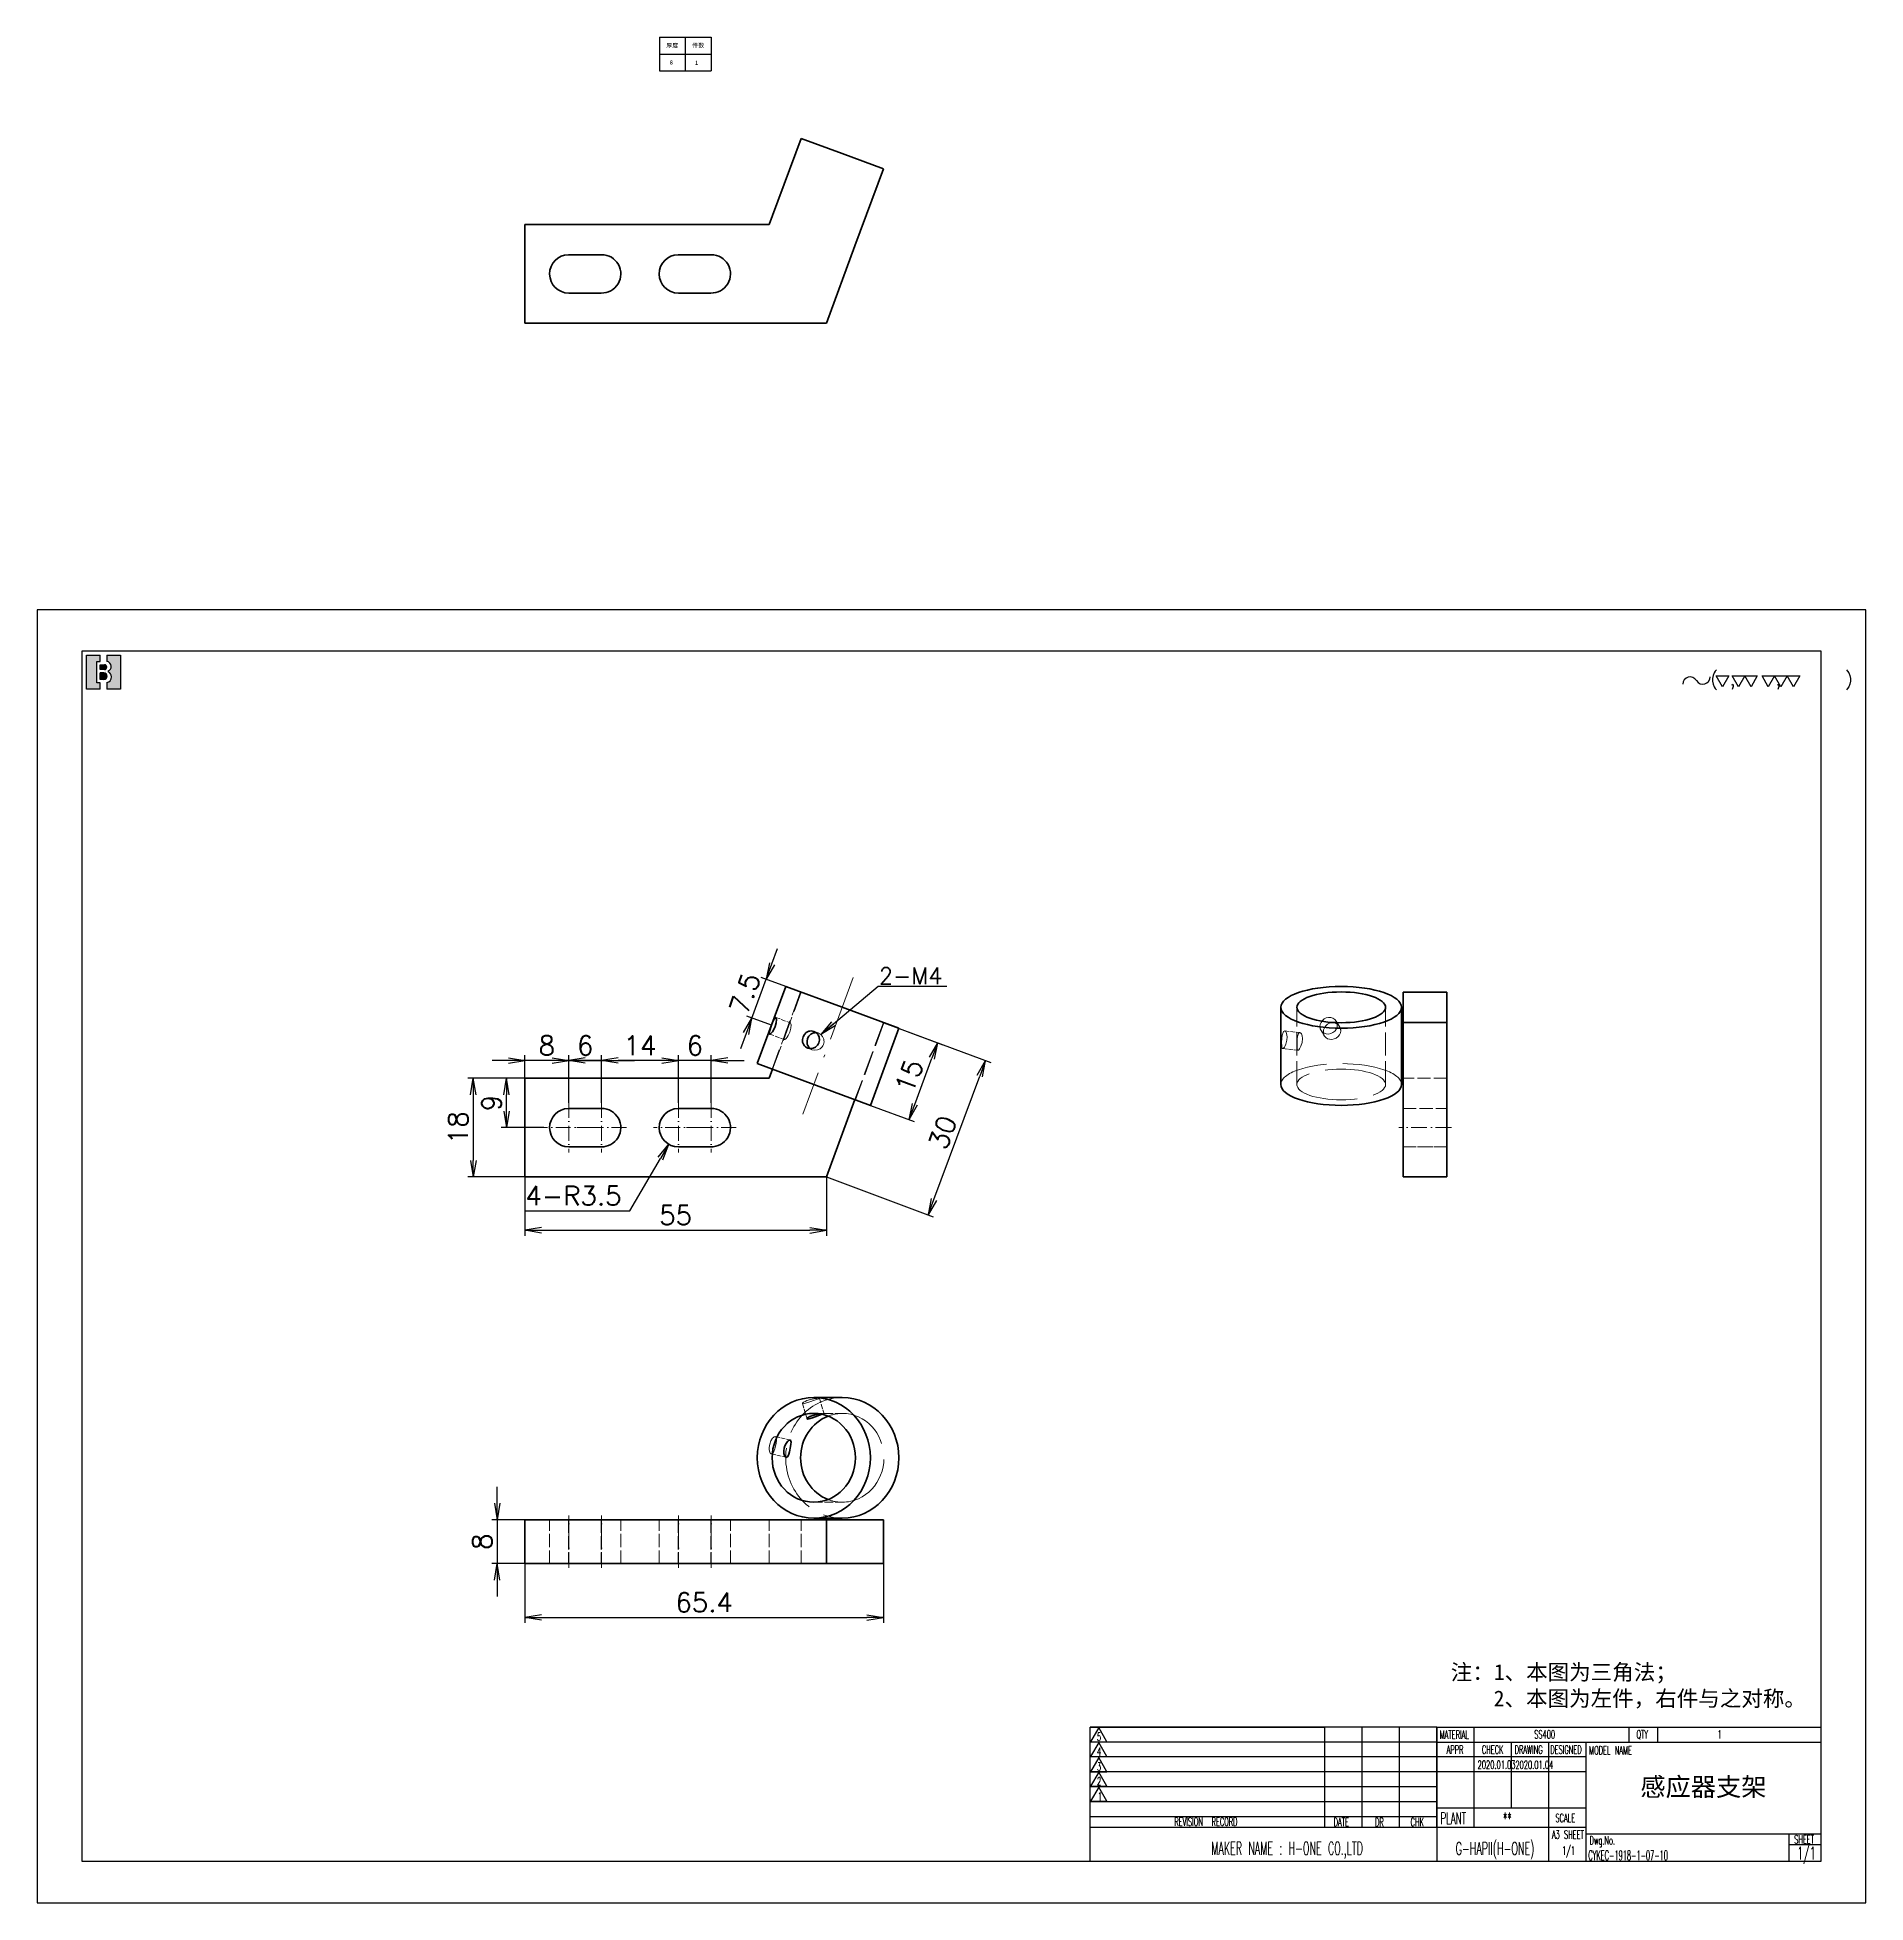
# Model space of a CAD drawing. Header units: inches. Extents: x 23 to 1845, y 4 to 536.
# Drawn here: x 1152.8 to 1486.3, y 3.7 to 344 of the extents above; entities that cross this region are included whole.
import ezdxf
from ezdxf.enums import TextEntityAlignment as Align

# ---------------------------------------------------------------- set-up
doc = ezdxf.new("R2010")
doc.units = ezdxf.units.IN
doc.header["$MEASUREMENT"] = 0
doc.linetypes.add('DASHDOT', pattern=[18.5, 12, -3, 0.5, -3])
doc.linetypes.add('DASHED', pattern=[15, 12, -3])
doc.layers.add('title_frame', color=7, linetype='Continuous')
doc.layers.add('word_dim', color=253, linetype='Continuous')
doc.layers.add('标注线', color=3, linetype='Continuous', lineweight=25)
doc.styles.add('MX_NOTE_STANDARD', font='txt.shx', dxfattribs={"bigfont": 'bigfont.shx'})
doc.styles.get("Standard").update_dxf_attribs({"font": 'txt', "bigfont": 'gbcbig.shx'})
doc.styles.add('宋体', font='')
doc.styles.get('宋体').set_extended_font_data('SimSun')
doc.dimstyles.new('STANDARD 1-1', dxfattribs={"dimtxt": 3.5, "dimasz": 3, "dimexe": 1, "dimexo": 0, "dimgap": 1, "dimtad": 3, "dimdsep": 46, "dimtxsty": 'Standard', "dimblk1": 'OPEN', "dimblk2": 'OPEN', "dimsah": 1, "dimcen": 0, "dimclrd": 256, "dimclre": 256, "dimclrt": 3, "dimazin": 2, "dimtfac": 1, "dimtmove": 0, "dimatfit": 3, "dimldrblk": 'OPEN', "dimfxl": 0, "dimtolj": 1, "dimlwd": 25, "dimlwe": 25, "dimarcsym": 0})
doc.dimstyles.new('STANDARD 1-1$4', dxfattribs={"dimtxt": 3.5, "dimasz": 3, "dimexe": 1, "dimexo": 0, "dimgap": 1, "dimtad": 3, "dimtoh": 1, "dimdsep": 46, "dimtxsty": 'Standard', "dimblk1": 'OPEN', "dimblk2": 'OPEN', "dimsah": 1, "dimcen": 0, "dimclrd": 256, "dimclre": 256, "dimclrt": 3, "dimazin": 2, "dimtfac": 1, "dimtofl": 0, "dimtmove": 0, "dimatfit": 3, "dimldrblk": 'OPEN', "dimfxl": 0, "dimtolj": 1, "dimlwd": 25, "dimlwe": 25, "dimarcsym": 0})

msp = doc.modelspace()

# ---------------------------------------------------------------- texts
at = {"layer": 'title_frame', "color": 3, "linetype": 'Continuous'}
msp.add_text('( ,   ,     )', height=2.382545454545455, dxfattribs=at).set_placement((1457.976916118749, 225.743228770214))
at = {"layer": 'title_frame', "color": 3, "style": 'MX_NOTE_STANDARD'}
for s, height, width, p in [('5', 1.492775912727273, 0.5450000000000002, (1346.103895768412, 33.2143273972506)), ('MATERIAL', 1.535426653090909, 0.5450000000000002, (1408.615414177655, 33.5510290753482)), ('SS400', 1.535426653090909, 0.5450000000000002, (1425.873948179409, 33.6176815937979)), ('QTY', 1.535426653090909, 0.5450000000000002, (1444.513227176421, 33.6176815937979)), ('1', 1.535426653090909, 0.5450000000000002, (1459.307102447876, 33.6176815937979)), ('4', 1.492775912727273, 0.5450000000000002, (1346.103895768412, 30.50795744372954)), ('APPR', 1.535426653090909, 0.5450000000000002, (1409.882673753344, 30.84941447658275)), ('CHECK', 1.535426653090909, 0.5450000000000002, (1416.312258389391, 30.84941447658275)), ('DRAWING', 1.535426653090909, 0.5450000000000002, (1422.284109043007, 30.84941447658275)), ('DESIGNED', 1.535426653090909, 0.5450000000000002, (1428.789633304206, 30.84941447658275)), ('MODEL NAME', 1.535426653090909, 0.5450000000000002, (1435.880437784179, 30.73239024030408)), ('3', 1.492775912727273, 0.5450000000000002, (1346.103895768412, 27.76092494420664)), ('2020.01.03', 1.478766545454545, 0.5450000000000002, (1415.529331107266, 28.12440541297474)), ('2020.01.04', 1.478766545454545, 0.5450000000000002, (1422.423210617029, 28.09650636404331)), ('2', 1.492775912727273, 0.5450000000000002, (1346.103895768412, 25.10447789787213)), ('1', 1.492775912727273, 0.5450000000000002, (1346.259747659647, 22.35744539836378)), ('REVISION  RECORD', 1.535426653090909, 0.5450000000000002, (1360.191546578184, 17.68232620964773)), ('DATE', 1.535426653090909, 0.5450000000000002, (1389.269281767416, 17.61890704431789)), ('DR', 1.535426653090909, 0.5450000000000002, (1396.809234388775, 17.61079196962601)), ('CHK', 1.535426653090909, 0.5450000000000002, (1403.30297143234, 17.63681239744255)), ('PLANT', 2.132537018181818, 0.5450000000000002, (1408.745608274496, 18.02911965489693)), ('**', 2.132537018181818, 0.5450000000000002, (1420.147597741225, 18.02911965489693)), ('SCALE', 1.535426653090909, 0.5450000000000002, (1429.723571276851, 18.37905044676518)), ('MAKER NAME : H-ONE CO.,LTD', 2.334894545454545, 0.5450000000000002, (1366.946562984542, 12.44819981528053)), ('G-HAPII(H-ONE)', 2.334894545454545, 0.5450000000000002, (1411.540987939987, 12.40987214359848)), ('A3 SHEET', 1.535426653090909, 0.5450000000000002, (1429.071542279888, 15.34722637146842)), ('1/1', 1.535426653090909, 0.5450000000000002, (1430.939253853683, 12.42518984887647)), ('Dwg.No.', 1.535426653090909, 0.5450000000000002, (1435.948622337417, 14.29978127830327)), ('SHEET', 1.535426653090909, 0.5450000000000002, (1473.275942438026, 14.48195696279072)), ('1/1', 2.334894545454545, 0.5450000000000002, (1473.845308422044, 11.57429645271986)), ('CYKEC-1918-1-07-10', 1.801204363636364, 0.4409999999999739, (1435.725098913133, 11.42362616437822))]:
    msp.add_text(s, height=height, dxfattribs=dict(at, width=width)).set_placement(p)
at = {"layer": 'word_dim', "color": 0, "ltscale": 2, "attachment_point": 1}
for s, insert, char_height, width in [('{\\Fromans,bigfont|c134;2-M4}', (1306.322409210688, 174.260115425921), 3, 7.963279445277294), ('{\\fSimSun|b0|i0|c134|p2;注：1、本图为三角法；\\P    2、本图为左件，右件与之对称。}', (1410.633624159824, 47.19145236214172), 2.88, 65.68087416019198)]:
    msp.add_mtext(s, dxfattribs=dict(at, insert=insert, char_height=char_height, width=width))
at = {"layer": 'word_dim', "color": 1, "ltscale": 2, "insert": (1456.72525555494, 24.62970019079876), "char_height": 3.3696, "width": 42.80640000001583, "attachment_point": 5}
msp.add_mtext('{\\fSimSun|b0|i0|c134|p2;感应器支架}', dxfattribs=at)

# ---------------------------------------------------------------- blocks, each defined once
blk = doc.blocks.new('B\\M+18B40\\M+196A7\\M+100CF\\M+100B0\\M+100B8')
blk.add_hatch(color=1).paths.add_polyline_path([(0.3999999986702711, 0.8149999997779807), (0.3999999986702711, 0.9999999997779806), (-1.3297288e-09, 0.9999999997779806), (-1.3297288e-09, -2.220193e-10), (0.3999999986702711, -2.220193e-10), (0.3999999986702711, 0.1849999997779807), (0.2999999986702711, 0.1849999997779807), (0.2999999986702711, 0.8149999997779807)])
h = blk.add_hatch(color=1)
edge = h.paths.add_edge_path()
edge.add_arc((0.5299999986702706, 0.6449999997779808), 0.07, 359.9999999999989, 450)
edge.add_line((0.5299999986702706, 0.7149999997779806), (0.3999999986702711, 0.7149999997779806))
edge.add_line((0.3999999986702711, 0.7149999997779806), (0.3999999986702711, 0.5749999997779809))
edge.add_line((0.3999999986702711, 0.5749999997779809), (0.5299999986702701, 0.5749999997779809))
edge.add_arc((0.5299999986702701, 0.6449999997779808), 0.07, 270, 359.9999999999999)
h = blk.add_hatch(color=1)
edge = h.paths.add_edge_path()
edge.add_line((0.5999999986702714, 0.9999999997779806), (0.5999999986702718, 0.8142220507965398))
edge.add_arc((0.5849999986702712, 0.6699999997779816), 0.1449999999999991, -5.115907697472721e-13, 84.06222754839428, ccw=False)
edge.add_arc((0.5849999986702707, 0.6699999997779802), 0.1449999999999993, -69.82872865353448, 1.1368683772161603e-13, ccw=False)
edge.add_line((0.6349999986702715, 0.5338934238898192), (0.6349999986702711, 0.5120827805020305))
edge.add_arc((0.5699999986702688, 0.3549999997779789), 0.1700000000000021, 3.979039320256561e-13, 67.5204943905955, ccw=False)
edge.add_arc((0.5699999986702724, 0.3549999997779802), 0.1699999999999993, -79.83575137827683, 0, ccw=False)
edge.add_line((0.5999999986702714, 0.1876679944711657), (0.5999999986702714, -2.220192918400699e-10))
edge.add_line((0.5999999986702714, -2.220193e-10), (0.9999999986702712, -2.220193e-10))
edge.add_line((0.9999999986702712, -2.220193e-10), (0.9999999986702712, 0.9999999997779806))
edge.add_line((0.9999999986702712, 0.9999999997779806), (0.5999999986702714, 0.9999999997779806))
h = blk.add_hatch(color=1)
edge = h.paths.add_edge_path()
edge.add_arc((0.5149999986702705, 0.3799999997779802), 0.095, 1.018e-13, 90)
edge.add_line((0.5149999986702705, 0.4749999997779804), (0.3999999986702711, 0.4749999997779808))
edge.add_line((0.3999999986702711, 0.4749999997779808), (0.3999999986702711, 0.2849999997779809))
edge.add_line((0.3999999986702711, 0.2849999997779809), (0.5149999986702718, 0.2849999997779809))
edge.add_arc((0.5149999986702718, 0.379999999777981), 0.095, 270, 360.0000000000003)
at = {"color": 1}
for p, q in [((-1.3297288e-09, -2.220193e-10), (-1.3297288e-09, 0.9999999997779806)), ((-1.3297288e-09, 0.9999999997779806), (0.3999999986702711, 0.9999999997779806)), ((0.2999999986702711, 0.8149999997779807), (0.3999999986702711, 0.8149999997779807)), ((0.2999999986702711, 0.1849999997779807), (0.2999999986702711, 0.8149999997779807)), ((0.3999999986702711, 0.8149999997779807), (0.3999999986702711, 0.9999999997779806)), ((0.3999999986702711, 0.7149999997779806), (0.5299999986702706, 0.7149999997779806)), ((0.3999999986702711, 0.5749999997779809), (0.3999999986702711, 0.7149999997779806)), ((0.5299999986702701, 0.5749999997779809), (0.3999999986702711, 0.5749999997779809)), ((0.5999999986702714, 0.9999999997779806), (0.5999999986702718, 0.8142220507965398)), ((0.5999999986702714, 0.9999999997779806), (0.9999999986702712, 0.9999999997779806)), ((0.5999999986702705, 0.6449999997779794), (0.59999999867027, 0.6449999997779803)), ((0.7299999986702704, 0.6699999997779807), (0.7299999986702704, 0.6699999997779802)), ((0.9999999986702712, 0.9999999997779806), (0.9999999986702712, -2.220193e-10)), ((0.3999999986702711, 0.1849999997779807), (0.2999999986702711, 0.1849999997779807)), ((0.5149999986702705, 0.4749999997779804), (0.3999999986702711, 0.4749999997779808)), ((0.3999999986702711, 0.2849999997779809), (0.3999999986702711, 0.4749999997779808)), ((0.5149999986702718, 0.2849999997779809), (0.3999999986702711, 0.2849999997779809)), ((0.3999999986702711, -2.220193e-10), (0.3999999986702711, 0.1849999997779807)), ((0.5699999986702711, 0.5249999997779802), (0.5699999986702716, 0.5249999997779807)), ((0.5999999986702714, 0.1876679944711657), (0.5999999986702714, -2.220193e-10)), ((0.6099999986702707, 0.3799999997779806), (0.609999998670272, 0.3799999997779815)), ((0.6349999986702715, 0.5338934238898192), (0.6349999986702711, 0.5120827805020305)), ((0.739999998670271, 0.3549999997779802), (0.739999998670271, 0.3549999997779802)), ((0.3999999986702711, -2.220193e-10), (-1.3297288e-09, -2.220193e-10)), ((0.9999999986702712, -2.220193e-10), (0.5999999986702714, -2.220193e-10))]:
    blk.add_line(p, q, dxfattribs=at)
for centre, radius, start, end in [((0.5299999986702706, 0.6449999997779808), 0.07, 359.9999999999989, 90), ((0.5299999986702701, 0.6449999997779808), 0.07, 270, 359.9999999999999), ((0.5849999986702712, 0.6699999997779816), 0.1449999999999991, 359.9999999999995, 84.06222754839432), ((0.5849999986702707, 0.6699999997779802), 0.1449999999999993, 290.1712713464655, 1.781e-13), ((0.5149999986702705, 0.3799999997779802), 0.095, 1.018e-13, 90), ((0.5149999986702718, 0.379999999777981), 0.095, 270, 2.799e-13), ((0.5699999986702724, 0.3549999997779802), 0.1699999999999993, 280.1642486217232, 0), ((0.5699999986702688, 0.3549999997779789), 0.1700000000000021, 4.58e-13, 67.52049439059552)]:
    blk.add_arc(centre, radius, start, end, dxfattribs=at)
blk.add_attdef('B機密ﾏｰｸ', (-0.0857467348302255, 1.074949466596297), '', height=0.2)
blk = doc.blocks.new('shiage0')
at = {"layer": 'word_dim', "color": 3, "linetype": 'Continuous'}
for centre, radius, start, end in [((1.687489685469927, 1.849274192977646e-05), 1.687500000000015, 29.99999999999973, 180), ((4.610325423242443, 1.68751849274193), 1.6875, 209.9999999999997, 0)]:
    blk.add_arc(centre, radius, start, end, dxfattribs=at)
blk = doc.blocks.new('_Open')
at = {"color": 0, "lineweight": -2}
for p, q in [((-1, 0.1666666666666667), (0, 0)), ((-1, -0.1666666666666667), (0, 0)), ((0, 0), (-1, 0))]:
    blk.add_line(p, q, dxfattribs=at)
blk = doc.blocks.new('*D89')
at = {"layer": 'DEFPOINTS', "color": 0, "ltscale": 2, "transparency": 16777216}
for p in [(1238.371360886571, 154.0720379260783), (1241.729191863842, 154.0720379260783), (1245.178410613842, 145.0720379260783)]:
    blk.add_point(p, dxfattribs=at)
at = {"layer": 'word_dim', "lineweight": 25, "ltscale": 2, "transparency": 16777216}
for p, q in [((1241.729191863842, 154.0720379260783), (1237.371360886571, 154.0720379260783)), ((1238.371360886571, 148.0720379260783), (1238.371360886571, 151.0720379260783)), ((1245.178410613842, 145.0720379260783), (1237.371360886571, 145.0720379260783))]:
    blk.add_line(p, q, dxfattribs=at)
at = {"layer": 'word_dim', "lineweight": 25, "ltscale": 2, "transparency": 16777216, "xscale": 3, "yscale": 3, "zscale": 3}
for p, rotation in [((1238.371360886571, 154.0720379260783), 90), ((1238.371360886571, 145.0720379260783), 270)]:
    blk.add_blockref('_Open', p, dxfattribs=dict(at, rotation=rotation))
at = {"layer": 'word_dim', "color": 3, "ltscale": 2, "transparency": 16777216, "insert": (1235.621360886571, 149.5720379260785), "char_height": 3.5, "attachment_point": 5, "rotation": 90}
blk.add_mtext('\\A1;9', dxfattribs=at)
blk = doc.blocks.new('*D90')
at = {"layer": 'DEFPOINTS', "color": 0, "ltscale": 2, "transparency": 16777216}
for p in [(1241.729191863842, 154.0720379260783), (1232.314106882453, 136.0720379260856), (1241.729191863842, 136.0720379260856)]:
    blk.add_point(p, dxfattribs=at)
at = {"layer": 'word_dim', "lineweight": 25, "ltscale": 2, "transparency": 16777216}
for p, q in [((1241.729191863842, 154.0720379260783), (1231.314106882453, 154.0720379260783)), ((1232.314106882453, 151.0720379260783), (1232.314106882453, 139.0720379260856)), ((1241.729191863842, 136.0720379260856), (1231.314106882453, 136.0720379260856))]:
    blk.add_line(p, q, dxfattribs=at)
at = {"layer": 'word_dim', "lineweight": 25, "ltscale": 2, "transparency": 16777216, "xscale": 3, "yscale": 3, "zscale": 3}
for p, rotation in [((1232.314106882453, 154.0720379260783), 90), ((1232.314106882453, 136.0720379260856), 270)]:
    blk.add_blockref('_Open', p, dxfattribs=dict(at, rotation=rotation))
at = {"layer": 'word_dim', "color": 3, "ltscale": 2, "transparency": 16777216, "insert": (1229.564106882453, 145.0720379260822), "char_height": 3.5, "attachment_point": 5, "rotation": 90}
blk.add_mtext('\\A1;18', dxfattribs=at)
blk = doc.blocks.new('*D91')
at = {"layer": 'DEFPOINTS', "color": 0, "ltscale": 2, "transparency": 16777216}
for p in [(1241.729191863842, 157.3147640142743), (1241.729191863842, 154.0720379260783), (1249.729191863842, 149.6220257190471)]:
    blk.add_point(p, dxfattribs=at)
at = {"layer": 'word_dim', "lineweight": 25, "ltscale": 2, "transparency": 16777216}
for p, q in [((1238.729191863842, 157.3147640142743), (1235.729191863842, 157.3147640142743)), ((1241.729191863842, 154.0720379260783), (1241.729191863842, 158.3147640142743)), ((1249.729191863842, 157.3147640142743), (1241.729191863842, 157.3147640142743)), ((1249.729191863842, 149.6220257190471), (1249.729191863842, 158.3147640142743)), ((1252.729191863842, 157.3147640142743), (1255.729191863842, 157.3147640142743))]:
    blk.add_line(p, q, dxfattribs=at)
at = {"layer": 'word_dim', "lineweight": 25, "ltscale": 2, "transparency": 16777216, "xscale": 3, "yscale": 3, "zscale": 3}
blk.add_blockref('_Open', (1241.729191863842, 157.3147640142743), dxfattribs=at)
at = {"layer": 'word_dim', "lineweight": 25, "ltscale": 2, "transparency": 16777216, "xscale": 3, "yscale": 3, "zscale": 3, "rotation": 180}
blk.add_blockref('_Open', (1249.729191863842, 157.3147640142743), dxfattribs=at)
at = {"layer": 'word_dim', "color": 3, "ltscale": 2, "transparency": 16777216, "insert": (1245.729191863842, 160.0647640142743), "char_height": 3.5, "attachment_point": 5}
blk.add_mtext('\\A1;8', dxfattribs=at)
blk = doc.blocks.new('*D92')
at = {"layer": 'DEFPOINTS', "color": 0, "ltscale": 2, "transparency": 16777216}
for p in [(1249.729191863842, 157.3147640142743), (1249.729191863842, 149.6220257190471), (1255.729191863842, 149.6220257190471)]:
    blk.add_point(p, dxfattribs=at)
at = {"layer": 'word_dim', "lineweight": 25, "ltscale": 2, "transparency": 16777216}
for p, q in [((1246.729191863842, 157.3147640142743), (1243.729191863842, 157.3147640142743)), ((1249.729191863842, 149.6220257190471), (1249.729191863842, 158.3147640142743)), ((1255.729191863842, 157.3147640142743), (1249.729191863842, 157.3147640142743)), ((1255.729191863842, 149.6220257190471), (1255.729191863842, 158.3147640142743)), ((1258.729191863842, 157.3147640142743), (1261.729191863842, 157.3147640142743))]:
    blk.add_line(p, q, dxfattribs=at)
at = {"layer": 'word_dim', "lineweight": 25, "ltscale": 2, "transparency": 16777216, "xscale": 3, "yscale": 3, "zscale": 3}
blk.add_blockref('_Open', (1249.729191863842, 157.3147640142743), dxfattribs=at)
at = {"layer": 'word_dim', "lineweight": 25, "ltscale": 2, "transparency": 16777216, "xscale": 3, "yscale": 3, "zscale": 3, "rotation": 180}
blk.add_blockref('_Open', (1255.729191863842, 157.3147640142743), dxfattribs=at)
at = {"layer": 'word_dim', "color": 3, "ltscale": 2, "transparency": 16777216, "insert": (1252.729191863842, 160.0647640142743), "char_height": 3.5, "attachment_point": 5}
blk.add_mtext('\\A1;6', dxfattribs=at)
blk = doc.blocks.new('*D93')
at = {"layer": 'DEFPOINTS', "color": 0, "ltscale": 2, "transparency": 16777216}
for p in [(1255.729191863842, 157.3147640142743), (1255.729191863842, 149.6220257190471), (1269.729191863842, 149.6220257190471)]:
    blk.add_point(p, dxfattribs=at)
at = {"layer": 'word_dim', "lineweight": 25, "ltscale": 2, "transparency": 16777216}
for p, q in [((1255.729191863842, 149.6220257190471), (1255.729191863842, 158.3147640142743)), ((1266.729191863842, 157.3147640142743), (1258.729191863842, 157.3147640142743)), ((1269.729191863842, 149.6220257190471), (1269.729191863842, 158.3147640142743))]:
    blk.add_line(p, q, dxfattribs=at)
at = {"layer": 'word_dim', "lineweight": 25, "ltscale": 2, "transparency": 16777216, "xscale": 3, "yscale": 3, "zscale": 3, "rotation": 180}
blk.add_blockref('_Open', (1255.729191863842, 157.3147640142743), dxfattribs=at)
at = {"layer": 'word_dim', "lineweight": 25, "ltscale": 2, "transparency": 16777216, "xscale": 3, "yscale": 3, "zscale": 3}
blk.add_blockref('_Open', (1269.729191863842, 157.3147640142743), dxfattribs=at)
at = {"layer": 'word_dim', "color": 3, "ltscale": 2, "transparency": 16777216, "insert": (1262.729191863842, 160.0647640142743), "char_height": 3.5, "attachment_point": 5}
blk.add_mtext('\\A1;14', dxfattribs=at)
blk = doc.blocks.new('*D94')
at = {"layer": 'DEFPOINTS', "color": 0, "ltscale": 2, "transparency": 16777216}
for p in [(1269.729191863842, 157.3147640142743), (1269.729191863842, 149.6220257190471), (1275.729191863842, 149.6220257190471)]:
    blk.add_point(p, dxfattribs=at)
at = {"layer": 'word_dim', "lineweight": 25, "ltscale": 2, "transparency": 16777216}
for p, q in [((1266.729191863842, 157.3147640142743), (1263.729191863842, 157.3147640142743)), ((1269.729191863842, 149.6220257190471), (1269.729191863842, 158.3147640142743)), ((1275.729191863842, 157.3147640142743), (1269.729191863842, 157.3147640142743)), ((1275.729191863842, 149.6220257190471), (1275.729191863842, 158.3147640142743)), ((1278.729191863842, 157.3147640142743), (1281.729191863842, 157.3147640142743))]:
    blk.add_line(p, q, dxfattribs=at)
at = {"layer": 'word_dim', "lineweight": 25, "ltscale": 2, "transparency": 16777216, "xscale": 3, "yscale": 3, "zscale": 3}
blk.add_blockref('_Open', (1269.729191863842, 157.3147640142743), dxfattribs=at)
at = {"layer": 'word_dim', "lineweight": 25, "ltscale": 2, "transparency": 16777216, "xscale": 3, "yscale": 3, "zscale": 3, "rotation": 180}
blk.add_blockref('_Open', (1275.729191863842, 157.3147640142743), dxfattribs=at)
at = {"layer": 'word_dim', "color": 3, "ltscale": 2, "transparency": 16777216, "insert": (1272.729191863842, 160.0647640142743), "char_height": 3.5, "attachment_point": 5}
blk.add_mtext('\\A1;6', dxfattribs=at)
blk = doc.blocks.new('*D95')
at = {"layer": 'DEFPOINTS', "color": 0, "ltscale": 2, "transparency": 16777216}
for p in [(1241.729191863842, 136.0720379260783), (1296.729191863842, 136.0720379260783), (1296.729191863842, 126.3542426419845)]:
    blk.add_point(p, dxfattribs=at)
at = {"layer": 'word_dim', "lineweight": 25, "ltscale": 2, "transparency": 16777216}
for p, q in [((1241.729191863842, 136.0720379260783), (1241.729191863842, 125.3542426419845)), ((1296.729191863842, 136.0720379260783), (1296.729191863842, 125.3542426419845)), ((1244.729191863842, 126.3542426419845), (1293.729191863842, 126.3542426419845))]:
    blk.add_line(p, q, dxfattribs=at)
at = {"layer": 'word_dim', "lineweight": 25, "ltscale": 2, "transparency": 16777216, "xscale": 3, "yscale": 3, "zscale": 3, "rotation": 180}
blk.add_blockref('_Open', (1241.729191863842, 126.3542426419845), dxfattribs=at)
at = {"layer": 'word_dim', "lineweight": 25, "ltscale": 2, "transparency": 16777216, "xscale": 3, "yscale": 3, "zscale": 3}
blk.add_blockref('_Open', (1296.729191863842, 126.3542426419845), dxfattribs=at)
at = {"layer": 'word_dim', "color": 3, "ltscale": 2, "transparency": 16777216, "insert": (1269.229191863842, 129.1042426419845), "char_height": 3.5, "attachment_point": 5}
blk.add_mtext('\\A1;55', dxfattribs=at)
blk = doc.blocks.new('*D96')
at = {"layer": 'DEFPOINTS', "color": 0, "ltscale": 2, "transparency": 16777216}
for p in [(1241.729191863842, 73.54646771055195), (1236.664173993709, 65.54646771055195), (1241.729191863842, 65.54646771055195)]:
    blk.add_point(p, dxfattribs=at)
at = {"layer": 'word_dim', "lineweight": 25, "ltscale": 2, "transparency": 16777216}
for p, q in [((1236.664173993709, 76.54646771055195), (1236.664173993709, 79.54646771055195)), ((1241.729191863842, 73.54646771055195), (1235.664173993709, 73.54646771055195)), ((1236.664173993709, 73.54646771055195), (1236.664173993709, 65.54646771055195)), ((1241.729191863842, 65.54646771055195), (1235.664173993709, 65.54646771055195)), ((1236.664173993709, 62.54646771055194), (1236.664173993709, 59.54646771055194))]:
    blk.add_line(p, q, dxfattribs=at)
at = {"layer": 'word_dim', "lineweight": 25, "ltscale": 2, "transparency": 16777216, "xscale": 3, "yscale": 3, "zscale": 3}
for p, rotation in [((1236.664173993709, 73.54646771055195), 270), ((1236.664173993709, 65.54646771055195), 90)]:
    blk.add_blockref('_Open', p, dxfattribs=dict(at, rotation=rotation))
at = {"layer": 'word_dim', "color": 3, "ltscale": 2, "transparency": 16777216, "insert": (1233.914173993709, 69.54646771055215), "char_height": 3.5, "attachment_point": 5, "rotation": 90}
blk.add_mtext('\\A1;8', dxfattribs=at)
blk = doc.blocks.new('*D97')
at = {"layer": 'DEFPOINTS', "color": 0, "ltscale": 2, "transparency": 16777216}
for p in [(1241.729191863842, 65.54646771055195), (1307.129582488842, 65.54646771055195), (1307.129582488842, 55.72562213983838)]:
    blk.add_point(p, dxfattribs=at)
at = {"layer": 'word_dim', "lineweight": 25, "ltscale": 2, "transparency": 16777216}
for p, q in [((1241.729191863842, 65.54646771055195), (1241.729191863842, 54.72562213983838)), ((1307.129582488842, 65.54646771055195), (1307.129582488842, 54.72562213983838)), ((1244.729191863842, 55.72562213983838), (1304.129582488842, 55.72562213983838))]:
    blk.add_line(p, q, dxfattribs=at)
at = {"layer": 'word_dim', "lineweight": 25, "ltscale": 2, "transparency": 16777216, "xscale": 3, "yscale": 3, "zscale": 3, "rotation": 180}
blk.add_blockref('_Open', (1241.729191863842, 55.72562213983838), dxfattribs=at)
at = {"layer": 'word_dim', "lineweight": 25, "ltscale": 2, "transparency": 16777216, "xscale": 3, "yscale": 3, "zscale": 3}
blk.add_blockref('_Open', (1307.129582488842, 55.72562213983838), dxfattribs=at)
at = {"layer": 'word_dim', "color": 3, "ltscale": 2, "transparency": 16777216, "insert": (1274.429387176342, 58.47562213983838), "char_height": 3.5, "attachment_point": 5}
blk.add_mtext('\\A1;65.4', dxfattribs=at)
blk = doc.blocks.new('*D98')
at = {"layer": 'DEFPOINTS', "color": 0, "ltscale": 2, "transparency": 16777216}
for p in [(1307.223322062293, 164.2175174861368), (1325.768054054123, 157.3030560855992), (1296.729191863842, 136.0720379260783)]:
    blk.add_point(p, dxfattribs=at)
at = {"layer": 'word_dim', "lineweight": 25, "ltscale": 2, "transparency": 16777216}
for p, q in [((1307.223322062293, 164.2175174861368), (1326.705042916019, 156.9536968540305)), ((1316.322001550379, 131.9685431112296), (1324.719976359417, 154.4920894999104)), ((1296.729191863842, 136.0720379260783), (1316.210912717569, 128.808217293972))]:
    blk.add_line(p, q, dxfattribs=at)
at = {"layer": 'word_dim', "lineweight": 25, "ltscale": 2, "transparency": 16777216, "xscale": 3, "yscale": 3, "zscale": 3}
for p, rotation in [((1325.768054054123, 157.3030560855992), 69.55187212950932), ((1315.273923855672, 129.1575765255408), 249.5518721295093)]:
    blk.add_blockref('_Open', p, dxfattribs=dict(at, rotation=rotation))
at = {"layer": 'word_dim', "color": 3, "ltscale": 2, "transparency": 16777216, "insert": (1317.944269584683, 144.1910541923843), "char_height": 3.5, "attachment_point": 5, "rotation": 69.55187212950932}
blk.add_mtext('\\A1;{\\Fromans,bigfont|c134;30}', dxfattribs=at)
blk = doc.blocks.new('*D99')
at = {"layer": 'DEFPOINTS', "color": 0, "ltscale": 2, "transparency": 16777216}
for p in [(1309.987618171077, 163.1868410249044), (1317.031680132747, 160.5604404622823), (1304.750676238842, 149.1412517932658)]:
    blk.add_point(p, dxfattribs=at)
at = {"layer": 'word_dim', "lineweight": 25, "ltscale": 2, "transparency": 16777216}
for p, q in [((1309.987618171077, 163.1868410249044), (1317.968668994644, 160.2110812307131)), ((1312.84281589522, 149.325817816332), (1315.98360243804, 157.7494738765938)), ((1304.750676238842, 149.1412517932658), (1312.731727062409, 146.1654919990746))]:
    blk.add_line(p, q, dxfattribs=at)
at = {"layer": 'word_dim', "lineweight": 25, "ltscale": 2, "transparency": 16777216, "xscale": 3, "yscale": 3, "zscale": 3}
for p, rotation in [((1317.031680132747, 160.5604404622823), 69.55187212948948), ((1311.794738200512, 146.5148512306437), 249.5518721294895)]:
    blk.add_blockref('_Open', p, dxfattribs=dict(at, rotation=rotation))
at = {"layer": 'word_dim', "color": 3, "ltscale": 2, "transparency": 16777216, "insert": (1311.836489796416, 154.4983837332782), "char_height": 3.5, "attachment_point": 5, "rotation": 69.55187212948948}
blk.add_mtext('\\A1;{\\Fromans,bigfont|c134;15}', dxfattribs=at)
blk = doc.blocks.new('*D100')
at = {"layer": 'DEFPOINTS', "color": 0, "ltscale": 2, "transparency": 16777216}
for p in [(1285.752337887709, 172.1408406724386), (1289.324631664908, 170.8225686063561), (1286.713566863842, 163.7470257190471)]:
    blk.add_point(p, dxfattribs=at)
at = {"layer": 'word_dim', "lineweight": 25, "ltscale": 2, "transparency": 16777216}
for p, q in [((1286.790954874258, 174.9553166014977), (1287.829571860806, 177.7697925305567)), ((1283.141273086644, 165.0652977851296), (1285.752337887709, 172.1408406724386)), ((1289.324631664908, 170.8225686063561), (1284.814179244689, 172.4870463346214)), ((1286.713566863842, 163.7470257190471), (1282.203114443624, 165.4115034473124)), ((1282.102656100095, 162.2508218560705), (1281.064039113547, 159.4363459270114))]:
    blk.add_line(p, q, dxfattribs=at)
at = {"layer": 'word_dim', "lineweight": 25, "ltscale": 2, "transparency": 16777216, "xscale": 3, "yscale": 3, "zscale": 3}
for p, rotation in [((1285.752337887709, 172.1408406724386), 249.7445887508904), ((1283.141273086644, 165.0652977851296), 69.74458875089043)]:
    blk.add_blockref('_Open', p, dxfattribs=dict(at, rotation=rotation))
at = {"layer": 'word_dim', "color": 3, "ltscale": 2, "transparency": 16777216, "insert": (1281.866869218872, 169.555134799787), "char_height": 3.5, "attachment_point": 5, "rotation": 69.74458875089044}
blk.add_mtext('\\A1;{\\Fromans,bigfont|c134;7.5}', dxfattribs=at)
blk = doc.blocks.new('*D101')
at = {"layer": 'DEFPOINTS', "color": 0, "ltscale": 2, "transparency": 16777216}
for p in [(1269.729191863944, 145.0720379260929), (1267.958893371679, 142.0527593286859)]:
    blk.add_point(p, dxfattribs=at)
at = {"layer": 'word_dim', "lineweight": 25, "ltscale": 2, "transparency": 16777216}
for p, q in [((1260.840191174312, 129.9116739243144), (1266.441494664052, 139.4648062452446)), ((1241.756857840986, 129.9116739243145), (1260.840191174312, 129.9116739243144))]:
    blk.add_line(p, q, dxfattribs=at)
at = {"layer": 'word_dim', "lineweight": 25, "ltscale": 2, "transparency": 16777216, "xscale": 3, "yscale": 3, "zscale": 3, "rotation": 59.61555605676453}
blk.add_blockref('_Open', (1267.958893371679, 142.0527593286859), dxfattribs=at)
at = {"layer": 'word_dim', "color": 3, "ltscale": 2, "transparency": 16777216, "insert": (1250.590191174319, 132.6616739243145), "char_height": 3.5, "attachment_point": 5}
blk.add_mtext('\\A1;{\\Fromans,bigfont|c134;4-}R3.5', dxfattribs=at)
blk = doc.blocks.new('*T115')
at = {"layer": '标注线', "color": 0, "linetype": 'ByBlock', "lineweight": -2, "transparency": 16777216}
for p, q in [((0, 0), (120, 0)), ((0, 0), (0, -78)), ((60, 0), (60, -78)), ((120, 0), (120, -78)), ((0, -39), (120, -39)), ((0, -78), (120, -78))]:
    blk.add_line(p, q, dxfattribs=at)
at = {"layer": '标注线', "color": 0, "transparency": 16777216, "char_height": 10, "width": 57, "attachment_point": 5}
for s, insert in [('{\\fSimSun|b0|i0|c134|p2;厚度}', (30, -19.5)), ('{\\fSimSun|b0|i0|c134|p2;件数}', (90, -19.5))]:
    blk.add_mtext(s, dxfattribs=dict(at, insert=insert))
blk = doc.blocks.new('加工参数')
blk.add_blockref('*T115', (-60, 78))
at = {"layer": '标注线', "color": 0, "style": '宋体'}
for tag, p in [('6', (-32.40041996745276, 14.62563259992748)), ('1', (26.25190867600031, 14.02141627221135))]:
    blk.add_attdef(tag, text='', height=10, dxfattribs=at).set_placement(p, align=Align.CENTER)

# ---------------------------------------------------------------- dimensions: what is measured, and where the dimension line sits
at = {"layer": 'word_dim', "color": 0, "ltscale": 2}
dim = msp.add_linear_dim(base=(1285.752337887709, 172.1408406724386), p1=(1286.713566863842, 163.7470257190471), p2=(1289.324631664907, 170.8225686063561), angle=69.74458875089375, text='{\\Fromans,bigfont|c134;7.5}', dimstyle='STANDARD 1-1', dxfattribs=at)
dim.commit()
dim.dimension.update_dxf_attribs({"geometry": '*D100', "text_midpoint": (1284.446805487176, 168.6030692287842), "dimtype": 161})
for p1, p2, distance, text, picture, middle in [((1296.729191863842, 136.0720379260783), (1307.223322062293, 164.2175174861368), -19.791838244800065, '{\\Fromans,bigfont|c134;30}', '*D98', (1317.944269584683, 144.1910541923843)), ((1304.750676238842, 149.1412517932658), (1309.987618171077, 163.1868410249044), -7.517764882941439, '{\\Fromans,bigfont|c134;15}', '*D99', (1311.836489796416, 154.4983837332782))]:
    dim = msp.add_aligned_dim(p1=p1, p2=p2, distance=distance, text=text, dimstyle='STANDARD 1-1', dxfattribs=at)
    dim.commit()
    dim.dimension.update_dxf_attribs({"geometry": picture, "text_midpoint": middle})
for base, p1, p2, picture, middle in [((1241.729191863842, 157.3147640142743), (1249.729191863842, 149.6220257190471), (1241.729191863842, 154.0720379260783), '*D91', (1245.729191863842, 160.0647640142743)), ((1249.729191863842, 157.3147640142743), (1255.729191863842, 149.6220257190471), (1249.729191863842, 149.6220257190471), '*D92', (1252.729191863842, 160.0647640142743)), ((1255.729191863842, 157.3147640142743), (1269.729191863842, 149.6220257190471), (1255.729191863842, 149.6220257190471), '*D93', (1262.729191863842, 160.0647640142743)), ((1269.729191863842, 157.3147640142743), (1275.729191863842, 149.6220257190471), (1269.729191863842, 149.6220257190471), '*D94', (1272.729191863842, 160.0647640142743)), ((1296.729191863842, 126.3542426419845), (1241.729191863842, 136.0720379260783), (1296.729191863842, 136.0720379260783), '*D95', (1269.229191863842, 129.1042426419845)), ((1307.129582488842, 55.72562213983838), (1241.729191863842, 65.54646771055195), (1307.129582488842, 65.54646771055195), '*D97', (1274.429387176342, 58.47562213983838))]:
    dim = msp.add_linear_dim(base=base, p1=p1, p2=p2, dimstyle='STANDARD 1-1', dxfattribs=at)
    dim.commit()
    dim.dimension.update_dxf_attribs({"geometry": picture, "text_midpoint": middle})
for base, p1, p2, picture, middle in [((1232.314106882453, 136.0720379260856), (1241.729191863842, 154.0720379260783), (1241.729191863842, 136.0720379260856), '*D90', (1229.564106882453, 145.0720379260822)), ((1238.371360886571, 154.0720379260783), (1245.178410613842, 145.0720379260783), (1241.729191863842, 154.0720379260783), '*D89', (1235.621360886571, 149.5720379260785)), ((1236.664173993709, 65.54646771055195), (1241.729191863842, 73.54646771055195), (1241.729191863842, 65.54646771055195), '*D96', (1233.914173993709, 69.54646771055215))]:
    dim = msp.add_linear_dim(base=base, p1=p1, p2=p2, angle=90, dimstyle='STANDARD 1-1', dxfattribs=at)
    dim.commit()
    dim.dimension.update_dxf_attribs({"geometry": picture, "text_midpoint": middle})
dim = msp.add_radius_dim(center=(1269.729191863944, 145.0720379260929), mpoint=(1267.958893371679, 142.0527593286859), text='{\\Fromans,bigfont|c134;4-}<>', dimstyle='STANDARD 1-1$4', dxfattribs=at)
dim.commit()
dim.dimension.update_dxf_attribs({"geometry": '*D101', "text_midpoint": (1250.590191174319, 129.9116739243145), "dimtype": 164})

# ---------------------------------------------------------------- linework, layer by layer
at = {"color": 7, "lineweight": 35}
for p, q in [((1286.924504363842, 311.4650713227384), (1292.117863738842, 325.5373369477384)), ((1292.113568773328, 325.5389485876946), (1299.623723113842, 322.7675005219571)), ((1299.623723113842, 322.7675005219571), (1307.130042318124, 319.9975121171644)), ((1307.129582488842, 319.9977251313321), (1301.936223113842, 305.9254595063321)), ((1241.729191863842, 291.8176103852384), (1241.729191863842, 309.8176103852384)), ((1241.729191863842, 309.8176103852384), (1286.317082488842, 309.8176103852384)), ((1286.317082488842, 309.8176103852384), (1286.924504363842, 311.4650713227384)), ((1249.678410613842, 304.3172441743009), (1255.729191863842, 304.3176103852384)), ((1269.678410613842, 304.3172441743009), (1275.729191863842, 304.3176103852384)), ((1301.936223113842, 305.9254595063321), (1296.729191863842, 291.8176103852384)), ((1255.625676238842, 297.3191362641446), (1249.729191863842, 297.3176103852384)), ((1275.625676238842, 297.3191362641446), (1269.729191863842, 297.3176103852384)), ((1296.729191863842, 291.8176103852384), (1241.729191863842, 291.8176103852384)), ((1289.303410613842, 170.8303997424846), (1284.110051238842, 156.7581341174846)), ((1289.303410613842, 170.8303997424846), (1299.623723113842, 167.0219280627971)), ((1299.623723113842, 167.0219280627971), (1309.944035613842, 163.2135174182658)), ((1379.638467211282, 152.9496624377971), (1379.638467211282, 167.0219890979533)), ((1401.638467211282, 152.9496624377971), (1401.638467211282, 167.0219280627971)), ((1409.937295336282, 169.7917644885783), (1401.937295336282, 169.7917644885783)), ((1401.937295336282, 169.7917644885783), (1401.937295336282, 164.2521526721721)), ((1409.937295336282, 169.7917644885783), (1409.937295336282, 164.2521526721721)), ((1409.937295336282, 164.2521526721721), (1401.937295336282, 164.2521526721721)), ((1401.937295336282, 164.2521526721721), (1401.937295336282, 136.0720379260783)), ((1409.937295336282, 164.2521526721721), (1409.937295336282, 136.0720379260783)), ((1309.944035613842, 163.2135174182658), (1304.750676238842, 149.1412517932658)), ((1284.110051238842, 156.7581341174846), (1294.430363738842, 152.9496624377971)), ((1241.729191863842, 136.0720379260783), (1241.729191863842, 154.0720379260783)), ((1241.729191863842, 154.0720379260783), (1286.317082488842, 154.0720379260783)), ((1286.317082488842, 154.0720379260783), (1286.924504363842, 155.7194988635783)), ((1294.430363738842, 152.9496624377971), (1304.750676238842, 149.1412517932658)), ((1301.936223113842, 150.1798870471721), (1296.729191863842, 136.0720379260783)), ((1249.678410613842, 148.5716717151408), (1255.729191863842, 148.5720379260783)), ((1269.678410613842, 148.5716717151408), (1275.729191863842, 148.5720379260783)), ((1255.625676238842, 141.5735638049846), (1249.729191863842, 141.5720379260783)), ((1275.625676238842, 141.5735638049846), (1269.729191863842, 141.5720379260783)), ((1296.729191863842, 136.0720379260783), (1241.729191863842, 136.0720379260783)), ((1409.937295336282, 136.0720379260783), (1401.937295336282, 136.0720379260783)), ((1294.430363738842, 95.84419720273945), (1299.623723113842, 95.84419720273945)), ((1241.729191863842, 65.54646771055195), (1241.729191863842, 73.54646771055195)), ((1296.729191863842, 73.54646771055195), (1241.729191863842, 73.54646771055195)), ((1294.430363738842, 73.84419720273945), (1299.623723113842, 73.84419720273945)), ((1296.729191863842, 65.54646771055195), (1296.729191863842, 73.54646771055195)), ((1307.129582488842, 73.54646771055195), (1296.729191863842, 73.54646771055195)), ((1307.129582488842, 65.54646771055195), (1307.129582488842, 73.54646771055195)), ((1296.729191863842, 65.54646771055195), (1241.729191863842, 65.54646771055195)), ((1307.129582488842, 65.54646771055195), (1296.729191863842, 65.54646771055195))]:
    msp.add_line(p, q, dxfattribs=at)
at = {"color": 7, "linetype": 'DASHDOT', "lineweight": 13}
msp.add_line((1301.627629363842, 172.4515545276408), (1292.426457488842, 147.5196087268596), dxfattribs=at)
at = {"color": 7, "linetype": 'DASHED', "lineweight": 13, "ltscale": 0.3749997011819285}
for p, q in [((1292.024113738842, 169.8263714221721), (1286.830754363842, 155.7541057971721)), ((1286.924504363842, 155.7194988635783), (1292.117863738842, 169.7917644885783)), ((1307.129582488842, 164.2521526721721), (1301.936223113842, 150.1798870471721)), ((1307.223332488842, 164.2175457385783), (1302.029973113842, 150.1452801135783))]:
    msp.add_line(p, q, dxfattribs=at)
at = {"color": 7, "linetype": 'DASHED', "lineweight": 13, "ltscale": 0.3518081665039062}
msp.add_line((1382.538857836282, 152.9496624377971), (1382.538857836282, 167.0219890979533), dxfattribs=at)
at = {"color": 7, "linetype": 'DASHED', "lineweight": 13, "ltscale": 0.351806640625}
msp.add_line((1398.740029711282, 152.9496624377971), (1398.740029711282, 167.0219280627971), dxfattribs=at)
at = {"color": 7, "linetype": 'DASHED', "lineweight": 13, "ltscale": 0.0708873473608738}
msp.add_line((1287.485051238842, 165.1904461292033), (1290.145207488842, 164.2088177112346), dxfattribs=at)
at = {"color": 7, "linetype": 'DASHED', "lineweight": 13, "ltscale": 0.0292224829630003}
msp.add_line((1389.722451586282, 164.4943401721721), (1390.339639086282, 163.5016643909221), dxfattribs=at)
at = {"color": 7, "linetype": 'DASHED', "lineweight": 13, "ltscale": 0.0708868191265813}
msp.add_line((1286.362004363842, 162.1489422229533), (1289.022160613842, 161.1673748401408), dxfattribs=at)
at = {"color": 7, "linetype": 'DASHED', "lineweight": 13, "ltscale": 0.02201623367675642}
msp.add_line((1294.440129363842, 162.6232464221721), (1295.266301238842, 162.3183147815471), dxfattribs=at)
at = {"color": 7, "linetype": 'DASHED', "lineweight": 13, "ltscale": 0.06960982593610807}
msp.add_line((1380.351357836282, 162.7121136096721), (1383.118935961282, 162.4065716174846), dxfattribs=at)
at = {"color": 7, "linetype": 'DASHED', "lineweight": 13, "ltscale": 0.02922377881114824}
msp.add_line((1386.968545336282, 162.7837688831096), (1387.585732836282, 161.7910320667033), dxfattribs=at)
at = {"color": 7, "linetype": 'DASHED', "lineweight": 13, "ltscale": 0.02201570537593416}
msp.add_line((1293.317082488842, 159.5817425159221), (1294.143254363842, 159.2768719104533), dxfattribs=at)
at = {"color": 7, "linetype": 'DASHED', "lineweight": 13, "ltscale": 0.06960965851215999}
msp.add_line((1379.995889086282, 159.4896404651408), (1382.763467211282, 159.1841595081096), dxfattribs=at)
at = {"color": 7, "linetype": 'DASHED', "lineweight": 13, "ltscale": 0.2}
for p, q in [((1409.937295336282, 154.0720379260783), (1401.937295336282, 154.0720379260783)), ((1401.937295336282, 148.5720379260783), (1409.937295336282, 148.5720379260783)), ((1401.937295336282, 141.5735638049846), (1409.937295336282, 141.5735638049846)), ((1401.937295336282, 141.5735638049846), (1409.937295336282, 141.5735638049846)), ((1401.937295336282, 141.5720379260783), (1409.937295336282, 141.5720379260783)), ((1401.937295336282, 141.5720379260783), (1409.937295336282, 141.5720379260783)), ((1409.937295336282, 141.5720379260783), (1401.937295336282, 141.5720379260783)), ((1409.937295336282, 141.5720379260783), (1401.937295336282, 141.5720379260783)), ((1246.229191863842, 65.54646771055195), (1246.229191863842, 73.54646771055195)), ((1249.678410613842, 73.54646771055195), (1249.678410613842, 65.54646771055195)), ((1249.729191863842, 73.54646771055195), (1249.729191863842, 65.54646771055195)), ((1255.625676238842, 73.54646771055195), (1255.625676238842, 65.54646771055195)), ((1255.729191863842, 73.54646771055195), (1255.729191863842, 65.54646771055195)), ((1259.229191863842, 65.54646771055195), (1259.229191863842, 73.54646771055195)), ((1266.229191863842, 65.54646771055195), (1266.229191863842, 73.54646771055195)), ((1269.678410613842, 73.54646771055195), (1269.678410613842, 65.54646771055195)), ((1269.729191863842, 73.54646771055195), (1269.729191863842, 65.54646771055195)), ((1275.625676238842, 73.54646771055195), (1275.625676238842, 65.54646771055195)), ((1275.729191863842, 73.54646771055195), (1275.729191863842, 65.54646771055195)), ((1279.229191863842, 65.54646771055195), (1279.229191863842, 73.54646771055195)), ((1286.317082488842, 65.54646771055195), (1286.317082488842, 73.54646771055195)), ((1292.117863738842, 65.54646771055195), (1292.117863738842, 73.54646771055195))]:
    msp.add_line(p, q, dxfattribs=at)
at = {"color": 7, "linetype": 'DASHDOT', "lineweight": 13, "ltscale": 0.2274993896484375}
for p, q in [((1249.729191863842, 149.6220257190471), (1249.729191863842, 140.5220501331096)), ((1255.729191863842, 149.6220257190471), (1255.729191863842, 140.5220501331096)), ((1269.729191863842, 149.6220257190471), (1269.729191863842, 140.5220501331096)), ((1275.729191863842, 149.6220257190471), (1275.729191863842, 140.5220501331096))]:
    msp.add_line(p, q, dxfattribs=at)
at = {"color": 7, "linetype": 'DASHDOT', "lineweight": 13, "ltscale": 0.2275390625}
for p, q in [((1254.279973113842, 145.0720379260783), (1245.178410613842, 145.0720379260783)), ((1260.279973113842, 145.0720379260783), (1251.178410613842, 145.0720379260783)), ((1274.279973113842, 145.0720379260783), (1265.178410613842, 145.0720379260783)), ((1280.279973113842, 145.0720379260783), (1271.178410613842, 145.0720379260783))]:
    msp.add_line(p, q, dxfattribs=at)
at = {"color": 7, "linetype": 'DASHDOT', "lineweight": 13, "ltscale": 0.239990234375}
msp.add_line((1410.736123461282, 145.0720379260783), (1401.136514086282, 145.0720379260783), dxfattribs=at)
at = {"color": 7, "linetype": 'DASHED', "lineweight": 13, "ltscale": 0.07306817937441662}
msp.add_line((1295.461613738842, 95.68733685117695), (1296.299504363842, 92.88728802305195), dxfattribs=at)
at = {"color": 7, "linetype": 'DASHED', "lineweight": 13, "ltscale": 0.07305419625092745}
msp.add_line((1292.356144988842, 94.75850384336445), (1293.192082488842, 91.95845501523945), dxfattribs=at)
at = {"color": 7, "linetype": 'DASHED', "lineweight": 13, "ltscale": 0.129833984375}
for p, q in [((1294.430363738842, 92.94417278867695), (1299.623723113842, 92.94417278867695)), ((1294.430363738842, 76.74422161680195), (1299.623723113842, 76.74422161680195))]:
    msp.add_line(p, q, dxfattribs=at)
at = {"color": 7, "linetype": 'DASHED', "lineweight": 13, "ltscale": 0.06923156216063639}
for p, q in [((1287.395207488842, 88.71199505430195), (1290.094426238842, 88.09309856992695)), ((1286.670598113842, 85.55208294492695), (1289.369816863842, 84.93318646055195))]:
    msp.add_line(p, q, dxfattribs=at)
at = {"color": 7, "linetype": 'DASHDOT', "lineweight": 13, "ltscale": 0.2399993896484375}
for p, q in [((1249.729191863842, 64.74641888242695), (1249.729191863842, 74.34639446836445)), ((1255.729191863842, 64.74641888242695), (1255.729191863842, 74.34639446836445)), ((1269.729191863842, 64.74641888242695), (1269.729191863842, 74.34639446836445)), ((1275.729191863842, 64.74641888242695), (1275.729191863842, 74.34639446836445))]:
    msp.add_line(p, q, dxfattribs=at)
at = {"color": 7, "lineweight": 35}
for points in [[(1286.362004363842, 162.1489422229533), (1286.344426238842, 162.1592571643596), (1286.315129363842, 162.1967327502971), (1286.301457488842, 162.2555706409221), (1286.309269988842, 162.4292156604533), (1286.395207488842, 162.8057415393596), (1286.713566863842, 163.7470257190471)], [(1287.354191863842, 163.5110638049846), (1287.047551238842, 162.8534099963908), (1286.869816863842, 162.5738079456096), (1286.565129363842, 162.2312786487346), (1286.457707488842, 162.1610271838908), (1286.399113738842, 162.1444256213908), (1286.362004363842, 162.1489422229533)], [(1286.713566863842, 163.7470257190471), (1286.981144988842, 164.4345257190471), (1287.115910613842, 164.7387249377971), (1287.307316863842, 165.0774090198283), (1287.391301238842, 165.1677410510783), (1287.430363738842, 165.1894695667033), (1287.485051238842, 165.1904461292033)], [(1287.485051238842, 165.1904461292033), (1287.506535613842, 165.1774456409221), (1287.545598113842, 165.1261150745158), (1287.586613738842, 164.9921429065471), (1287.604191863842, 164.8026897815471), (1287.545598113842, 164.1945965198283), (1287.354191863842, 163.5110638049846)], [(1293.317082488842, 159.5817425159221), (1293.098332488842, 159.6842815784221), (1292.899113738842, 159.8214275745158), (1292.725285613842, 159.9898846057658), (1292.582707488842, 160.1851360706096), (1292.471379363842, 160.4034588245158), (1292.397160613842, 160.6383221057658), (1292.358098113842, 161.1341106799846), (1292.463566863842, 161.6245891956096)], [(1292.463566863842, 161.6245891956096), (1292.705754363842, 162.0703899768596), (1293.061223113842, 162.4230511096721), (1293.496769988842, 162.6441204456096), (1293.733098113842, 162.6985027698283), (1293.975285613842, 162.7126629260783), (1294.440129363842, 162.6232464221721)], [(1293.756535613842, 159.4914715198283), (1293.578801238842, 159.6561443713908), (1293.432316863842, 159.8486492542033), (1293.315129363842, 160.0688030627971), (1293.237004363842, 160.3068401721721), (1293.195988738842, 160.5566570667033), (1293.194035613842, 160.8120891956096), (1293.301457488842, 161.3150799182658)], [(1293.301457488842, 161.3150799182658), (1293.549504363842, 161.7691814807658), (1293.717473113842, 161.9625408557658), (1293.910832488842, 162.1264202502971), (1294.125676238842, 162.2556316760783), (1294.358098113842, 162.3470623401408), (1294.592473113842, 162.3968059924846), (1294.832707488842, 162.4063274768596)], [(1295.362004363842, 160.5551311877971), (1295.254582488842, 160.3233196643596), (1295.112004363842, 160.1111614612346), (1294.740910613842, 159.7658245471721), (1294.283879363842, 159.5524456409221), (1294.037785613842, 159.5015423206096), (1293.787785613842, 159.4899456409221), (1293.317082488842, 159.5817425159221)], [(1294.440129363842, 162.6232464221721), (1294.660832488842, 162.5197307971721), (1294.865910613842, 162.3807537463908), (1295.195988738842, 162.0125286487346), (1295.403019988842, 161.5523235706096), (1295.459660613842, 161.0486004260783), (1295.362004363842, 160.5551311877971)], [(1295.551457488842, 92.85542767148945), (1294.903019988842, 92.75948040586445), (1294.240910613842, 92.59346478086445), (1293.676457488842, 92.36983196836445), (1293.289738738842, 92.12141888242695), (1293.215519988842, 92.03804485898945), (1293.195988738842, 92.00227825742695), (1293.190129363842, 91.97163860898945), (1293.192082488842, 91.95845501523945)], [(1293.192082488842, 91.95845501523945), (1293.211613738842, 91.93355267148945), (1293.233098113842, 91.92232220273945), (1293.301457488842, 91.91328899961445)], [(1293.301457488842, 91.91328899961445), (1293.524113738842, 91.94771282773945), (1294.172551238842, 92.16292278867695), (1295.959660613842, 92.77852337461445)], [(1290.053410613842, 88.09773724180195), (1289.916691863842, 88.06111614805195), (1289.760441863842, 87.95699017148945), (1289.602238738842, 87.79683392148945), (1289.362004363842, 87.45528118711445), (1289.164738738842, 87.03902142148945), (1289.028019988842, 86.58052532773945), (1288.967473113842, 86.10323040586445), (1288.985051238842, 85.65059368711445), (1289.082707488842, 85.26717083555195), (1289.164738738842, 85.10445110898945), (1289.262394988842, 84.98982708555195), (1289.369816863842, 84.93318646055195)], [(1289.412785613842, 84.92818157773945), (1289.524113738842, 84.95967571836445), (1289.627629363842, 85.05086224180195), (1289.725285613842, 85.19307415586445), (1289.877629363842, 85.53487103086445), (1290.006535613842, 85.95210735898945), (1290.205754363842, 86.87825481992695), (1290.266301238842, 87.32857220273945), (1290.278019988842, 87.71541302305195), (1290.256535613842, 87.87630169492695), (1290.213566863842, 87.99837200742695), (1290.143254363842, 88.07381146055195), (1290.094426238842, 88.09309856992695)]]:
    msp.add_lwpolyline(points, dxfattribs=at)
at = {"color": 7, "linetype": 'DASHED', "lineweight": 13}
for points in [[(1289.412785613842, 162.7506267932658), (1289.748723113842, 163.6316692737346), (1289.904973113842, 163.9768230823283), (1290.008488738842, 164.1399700549846), (1290.059269988842, 164.1884319690471), (1290.104191863842, 164.2113811877971), (1290.145207488842, 164.2088177112346)], [(1290.145207488842, 164.2088177112346), (1290.166691863842, 164.1956951526408), (1290.207707488842, 164.1436931995158), (1290.252629363842, 164.0077068713908), (1290.278019988842, 163.8158733752971), (1290.237004363842, 163.2019817737346), (1290.053410613842, 162.5146038440471)], [(1389.722451586282, 164.4943401721721), (1389.462685961282, 164.8051311877971), (1389.126748461282, 165.0349285510783), (1388.738076586282, 165.1665813831096), (1388.320107836282, 165.1898968127971), (1387.906045336282, 165.1015179065471), (1387.527139086282, 164.9093792346721), (1387.206826586282, 164.6278240588908), (1386.962685961282, 164.2778484729533), (1386.812295336282, 163.8838665393596), (1386.767373461282, 163.5110638049846)], [(1386.968545336282, 162.7837688831096), (1387.214639086282, 162.4930584338908), (1387.538857836282, 162.2838299182658), (1387.917764086282, 162.1676189807658), (1388.331826586282, 162.1493694690471), (1388.745889086282, 162.2310955432658), (1389.132607836282, 162.4063885120158), (1389.468545336282, 162.6658489612346), (1389.726357836282, 162.9953777698283), (1389.886514086282, 163.3755047229533), (1389.935342211282, 163.7470257190471)], [(1390.339639086282, 163.5016643909221), (1390.077920336282, 163.8158123401408), (1389.738076586282, 164.0493328479533), (1389.347451586282, 164.1839153674846), (1388.929482836282, 164.2083294299846), (1388.517373461282, 164.1186687854533), (1388.138467211282, 163.9233562854533), (1387.820107836282, 163.6380169299846), (1387.577920336282, 163.2845623401408), (1387.429482836282, 162.8881390002971), (1387.386514086282, 162.5146038440471)], [(1289.022160613842, 161.1673748401408), (1288.994816863842, 161.1848308948283), (1288.977238738842, 161.2146770862346), (1288.965519988842, 161.2727215198283), (1288.979191863842, 161.4438030627971), (1289.080754363842, 161.8152019885783), (1289.412785613842, 162.7506267932658)], [(1290.053410613842, 162.5146038440471), (1289.738957488842, 161.8593304065471), (1289.551457488842, 161.5835125354533), (1289.362004363842, 161.3628704456096), (1289.119816863842, 161.1787273792033), (1289.059269988842, 161.1626751331096), (1289.022160613842, 161.1673748401408)], [(1296.199894988842, 160.2456219104533), (1296.094426238842, 160.0149700549846), (1295.951848113842, 159.8041546252971), (1295.776066863842, 159.6160442737346), (1295.574894988842, 159.4578411487346), (1295.113957488842, 159.2460491565471), (1294.615910613842, 159.1846477893596), (1294.143254363842, 159.2768719104533)], [(1295.266301238842, 162.3183147815471), (1295.488957488842, 162.2145550159221), (1295.692082488842, 162.0750896838908), (1296.028019988842, 161.7060100940471), (1296.237004363842, 161.2449505237346), (1296.287785613842, 160.9949505237346), (1296.297551238842, 160.7400677112346), (1296.199894988842, 160.2456219104533)], [(1380.351357836282, 162.7121136096721), (1380.234170336282, 162.6859295276408), (1380.126748461282, 162.5850384143596), (1380.032998461282, 162.4200603870158), (1379.896279711282, 161.9495403674846), (1379.816201586282, 161.3741009143596), (1379.781045336282, 160.5551311877971)], [(1379.781045336282, 160.5551311877971), (1379.798623461282, 160.0524456409221), (1379.822060961282, 159.8397991565471), (1379.882607836282, 159.6012737659221), (1379.927529711282, 159.5283367542033), (1379.952920336282, 159.5056316760783), (1379.995889086282, 159.4896404651408)], [(1379.995889086282, 159.4896404651408), (1380.023232836282, 159.4904949573283), (1380.081826586282, 159.5143597034221), (1380.144326586282, 159.5663006213908), (1380.277139086282, 159.7434856799846), (1380.411904711282, 160.0009319690471), (1380.534951586282, 160.3128216174846), (1380.714639086282, 161.0232708362346), (1380.765420336282, 161.6245891956096)], [(1380.765420336282, 161.6245891956096), (1380.743935961282, 161.9699261096721), (1380.683389086282, 162.2764446643596), (1380.616982836282, 162.4544842151408), (1380.532998461282, 162.5922405627971), (1380.413857836282, 162.6937420276408), (1380.351357836282, 162.7121136096721)], [(1383.118935961282, 162.4065716174846), (1382.999795336282, 162.3809368518596), (1382.890420336282, 162.2799236682658), (1382.798623461282, 162.1140301135783), (1382.673623461282, 161.6418621448283), (1382.626748461282, 161.2633831409221), (1382.585732836282, 160.2456219104533)], [(1382.585732836282, 160.2456219104533), (1382.615029711282, 159.5313885120158), (1382.663857836282, 159.2942058948283), (1382.702920336282, 159.2221233752971), (1382.724404711282, 159.1997234729533), (1382.763467211282, 159.1841595081096)], [(1382.763467211282, 159.1841595081096), (1382.788857836282, 159.1851971057658), (1382.845498461282, 159.2093670276408), (1382.907998461282, 159.2615520862346), (1383.042764086282, 159.4384930042033), (1383.300576586282, 159.9649212268596), (1383.495889086282, 160.6255047229533), (1383.570107836282, 161.3150799182658)], [(1383.570107836282, 161.3150799182658), (1383.521279711282, 161.8120891956096), (1383.374795336282, 162.1994182971721), (1383.210732836282, 162.3758098987346), (1383.118935961282, 162.4065716174846)], [(1387.585732836282, 161.7910320667033), (1387.829873461282, 161.5042278674846), (1388.150185961282, 161.2987835315471), (1388.527139086282, 161.1852581409221), (1388.941201586282, 161.1677410510783), (1389.355264086282, 161.2483684924846), (1389.743935961282, 161.4206707385783), (1390.081826586282, 161.6759807971721), (1390.341592211282, 162.0014202502971), (1390.505654711282, 162.3788616565471), (1390.554482836282, 162.7506267932658)], [(1295.362004363842, 95.70259564023945), (1294.990910613842, 95.67781536680195), (1294.465519988842, 95.60628216367695), (1293.815129363842, 95.47066204648945), (1293.182316863842, 95.27681439023945), (1292.828801238842, 95.12837689023945), (1292.549504363842, 94.97395794492695), (1292.408879363842, 94.86226360898945), (1292.369816863842, 94.81453411680195), (1292.354191863842, 94.77486126523945), (1292.356144988842, 94.75850384336445)], [(1292.463566863842, 94.71809856992695), (1292.682316863842, 94.74800579648945), (1293.324894988842, 94.93855755430195), (1294.945988738842, 95.49275677305195), (1295.352238738842, 95.62886517148945), (1295.449894988842, 95.67110149961445), (1295.459660613842, 95.67915814023945), (1295.461613738842, 95.68257610898945), (1295.461613738842, 95.68513958555195), (1295.461613738842, 95.68733685117695)], [(1295.461613738842, 95.68733685117695), (1295.459660613842, 95.69063274961445), (1295.457707488842, 95.69258587461445), (1295.447941863842, 95.69588177305195), (1295.362004363842, 95.70259564023945)], [(1292.356144988842, 94.75850384336445), (1292.373723113842, 94.73616497617695), (1292.395207488842, 94.72603314023945), (1292.463566863842, 94.71809856992695)], [(1295.959660613842, 92.77852337461445), (1296.223332488842, 92.85396282773945), (1296.287785613842, 92.87666790586445), (1296.295598113842, 92.88191692930195), (1296.297551238842, 92.88423626523945), (1296.299504363842, 92.88728802305195)], [(1296.299504363842, 92.88728802305195), (1296.297551238842, 92.88960735898945), (1296.295598113842, 92.89095013242695), (1296.285832488842, 92.89326946836445), (1296.199894988842, 92.89778606992695)], [(1287.354191863842, 88.71663372617695), (1287.217473113842, 88.67976849180195), (1287.069035613842, 88.57454388242695), (1286.914738738842, 88.41231243711445), (1286.617863738842, 87.92879192930195), (1286.403019988842, 87.33284466367695), (1286.303410613842, 86.70406048398945), (1286.303410613842, 86.36800091367695), (1286.346379363842, 86.06221478086445), (1286.404973113842, 85.86409466367695), (1286.483098113842, 85.70589153867695), (1286.570988738842, 85.60323040586445), (1286.670598113842, 85.55208294492695)], [(1286.713566863842, 85.54707806211445), (1286.824894988842, 85.57832806211445), (1286.934269988842, 85.66829388242695), (1287.135441863842, 85.99507610898945), (1287.309269988842, 86.45772259336445), (1287.445988738842, 86.97359173398945), (1287.545598113842, 87.49898235898945), (1287.602238738842, 88.06978314023945), (1287.598332488842, 88.31526653867695), (1287.531926238842, 88.59138958555195), (1287.473332488842, 88.67158978086445), (1287.395207488842, 88.71199505430195)]]:
    msp.add_lwpolyline(points, dxfattribs=at)
at = {"color": 7, "lineweight": 35}
for centre, radius, start, end in [((1249.729191863842, 300.8176103852384), 3.5, 90.82237777084484, 270.0149146286907), ((1255.729191863842, 300.8176103852384), 3.5, 268.3030506564608, 90.00341076902288), ((1269.729191863842, 300.8176103852384), 3.5, 90.82237777084484, 270.0149146286907), ((1275.729191863842, 300.8176103852384), 3.5, 268.3030506564608, 90.00341076902288), ((1249.729191863842, 145.0720379260783), 3.5, 90.82237777084485, 270.0149146286907), ((1255.729191863842, 145.0720379260783), 3.5, 268.3030506564608, 90.00341076902288), ((1269.729191863842, 145.0720379260783), 3.5, 90.82237777084485, 270.0149146286907), ((1275.729191863842, 145.0720379260783), 3.5, 268.3030506564608, 90.00341076902288), ((1290.053410613842, 87.91206829648945), 0.1855519963381341, 77.30600713918547, 90.25404456008623), ((1289.414738738842, 85.12178509336445), 0.1936363985918177, 256.9845529378068, 269.9428014917697)]:
    msp.add_arc(centre, radius, start, end, dxfattribs=at)
at = {"color": 7, "linetype": 'DASHED', "lineweight": 13}
for centre, radius, start, end in [((1388.138467211282, 163.4981853870158), 1.371778899534268, 179.4635619516078, 211.3965031337107), ((1388.521279711282, 163.7461712268596), 1.414193900847736, 0.03531721747817076, 31.93849731354539), ((1389.132607836282, 162.7471477893596), 1.422308797434487, 0.1408002009086873, 32.03357354728286), ((1294.766301238842, 160.9694988635783), 1.438394142773446, 69.67546323296597, 87.36018220129675), ((1388.749795336282, 162.4992840198283), 1.364161364313521, 179.3567241326281, 211.2915367863952), ((1294.639348113842, 160.6269085315471), 1.43839785304629, 232.1266600196564, 249.8112355546451), ((1296.350285613842, 85.76314251523945), 7.136777761663835, 91.20916455403575, 96.42503168302353), ((1287.354191863842, 88.52998821836445), 0.1866083727009202, 77.2610918156348, 90.21164274646284), ((1286.713566863842, 85.73958294492695), 0.1925047588801173, 257.0267361859105, 269.9846227393686)]:
    msp.add_arc(centre, radius, start, end, dxfattribs=at)
at = {"color": 7, "lineweight": 35}
for centre, major_axis, ratio, start_param, end_param in [((1390.638467211282, 167.0219280627971), (-11, 0), 0.3462228400762395, 3.141592653589793, 6.283185307179586), ((1390.638467211282, 167.0219280627971), (-11, 0), 0.3462228400762395, 6.727604777725853e-13, 3.141592653589793), ((1390.638467211282, 167.0219280627971), (-8.099609375, 0), 0.3462228400762395, 3.141592653589793, 6.283185307179586), ((1390.638467211282, 167.0219280627971), (-8.099609375, 0), 0.3462228400762395, 6.237912697514349e-13, 3.141592653589793), ((1390.638467211282, 152.9496624377971), (-11, 0), 0.3462228400762395, 6.521475523388621e-13, 3.141592653589793), ((1294.430363738842, 84.84419720273945), (0, 11), 0.9381523037383335, 1.035586887717522e-07, 3.141592653589793), ((1294.430363738842, 84.84419720273945), (0, 11), 0.9381523037383335, 3.141592653589793, 6.283185307179586), ((1299.623723113842, 84.84419720273945), (0, 11), 0.9381523037383335, 3.141592653589793, 6.283185307179586), ((1294.430363738842, 84.84419720273945), (0, 8.099998474121094), 0.9381523037383335, 1.035587171261407e-07, 3.141592653589793), ((1299.623723113842, 84.84419720273945), (0, 8.099998474121094), 0.9381523037383335, 0.3487365936823488, 2.792856061042578), ((1294.430363738842, 84.84419720273945), (0, 8.099998474121094), 0.9381523037383335, 3.141592653589793, 6.283185307179586)]:
    msp.add_ellipse(centre, major_axis=major_axis, ratio=ratio, start_param=start_param, end_param=end_param, dxfattribs=at)
at = {"color": 7, "linetype": 'DASHED', "lineweight": 13}
for centre, major_axis, ratio, start_param, end_param in [((1390.638467211282, 152.9496624377971), (-11, 0), 0.3462228400762395, 3.141592653589793, 6.283185307179586), ((1390.638467211282, 152.9496624377971), (-8.099609375, 0), 0.3462228400762395, 3.141592653589793, 6.283185307179586), ((1390.638467211282, 152.9496624377971), (-8.099609375, 0), 0.3462228400762395, 6.237912697514349e-13, 3.141592653589793), ((1299.623723113842, 84.84419720273945), (0, 11), 0.9381523037383335, 1.035586681615981e-07, 3.141592653589793), ((1299.623723113842, 84.84419720273945), (0, 8.099998474121094), 0.9381523037383335, 1.035587171261407e-07, 0.3487365936823488), ((1299.623723113842, 84.84419720273945), (0, 8.099998474121094), 0.9381523037383335, 3.141592653589793, 6.283185307179586), ((1299.623723113842, 84.84419720273945), (0, 8.099998474121094), 0.9381523037383335, 2.792856061042578, 3.141592653589793)]:
    msp.add_ellipse(centre, major_axis=major_axis, ratio=ratio, start_param=start_param, end_param=end_param, dxfattribs=at)
at = {"layer": 'title_frame'}
for p, q in [((1344.844891918567, 11.20405655443392), (1344.844891918567, 35.72044928171454)), ((1344.844891918567, 35.72044928171454), (1387.651291918553, 35.72044928171454)), ((1408.08161919128, 35.72044928171454), (1344.844891918567, 35.72044928171454)), ((1346.41741369511, 35.62436865289419), (1344.924637782393, 33.0388049277426)), ((1347.910189607826, 33.0388049277426), (1346.41741369511, 35.62436865289419)), ((1387.651291918553, 17.4304420089793), (1387.651291918553, 35.72044928171454)), ((1394.461401009472, 17.4304420089793), (1394.461401009472, 35.72044928171454)), ((1394.461401009472, 17.4304420089793), (1394.461401009472, 35.72044928171454)), ((1401.271510100376, 17.4304420089793), (1401.271510100376, 35.72044928171454)), ((1401.271510100376, 17.4304420089793), (1401.271510100376, 35.72044928171454)), ((1408.08161919128, 35.72044928171454), (1408.08161919128, 32.99640564534275)), ((1408.08161919128, 35.72044928171454), (1408.08161919128, 11.20405655443392)), ((1408.08161919128, 35.72044928171454), (1408.08161919128, 11.20405655443392)), ((1408.08161919128, 17.4304420089793), (1408.08161919128, 35.72044928171454)), ((1408.08161919128, 35.72044928171454), (1478.128455554926, 35.72044928171454)), ((1414.891728282213, 17.4304420089793), (1414.891728282213, 35.72044928171454)), ((1443.105037373103, 35.72044928171454), (1443.105037373103, 32.99640564534275)), ((1448.32488255068, 35.72044928171454), (1448.32488255068, 32.99640564534275)), ((1387.651291918553, 32.99640564534275), (1344.844891918567, 32.99640564534275)), ((1408.08161919128, 32.99640564534275), (1344.844891918567, 32.99640564534275)), ((1344.924637782393, 33.0388049277426), (1347.910189607826, 33.0388049277426)), ((1346.41741369511, 32.91799869937313), (1344.924637782393, 30.33243497421427)), ((1347.910189607826, 30.33243497421427), (1346.41741369511, 32.91799869937313)), ((1408.08161919128, 32.99640564534275), (1478.128455554926, 32.99640564534275)), ((1421.701837373117, 21.00794998708079), (1421.701837373117, 32.99640564534275)), ((1428.511946463992, 11.20405655443392), (1428.511946463992, 32.99640564534275)), ((1435.322055554925, 11.20405655443392), (1435.322055554925, 32.99640564534275)), ((1387.651291918553, 30.27236200898551), (1344.844891918567, 30.27236200898551)), ((1408.08161919128, 30.27236200898551), (1344.844891918567, 30.27236200898551)), ((1387.651291918553, 27.548318372621), (1344.844891918567, 27.548318372621)), ((1408.08161919128, 27.548318372621), (1344.844891918567, 27.548318372621)), ((1344.924637782393, 30.33243497421427), (1347.910189607826, 30.33243497421427)), ((1346.41741369511, 30.17096619986478), (1344.924637782393, 27.58540247471319)), ((1344.924637782393, 27.58540247471319), (1347.910189607826, 27.58540247471319)), ((1346.41741369511, 27.51451915353027), (1344.924637782393, 24.92895542837869)), ((1347.910189607826, 27.58540247471319), (1346.41741369511, 30.17096619986478)), ((1347.910189607826, 24.92895542837869), (1346.41741369511, 27.51451915353027)), ((1435.322055554925, 30.27236200898551), (1408.08161919128, 30.27236200898551)), ((1435.322055554925, 27.548318372621), (1408.08161919128, 27.548318372621)), ((1387.651291918553, 24.82427473625648), (1344.844891918567, 24.82427473625648)), ((1408.08161919128, 24.82427473625648), (1344.844891918567, 24.82427473625648)), ((1344.924637782393, 24.92895542837869), (1347.910189607826, 24.92895542837869)), ((1346.41741369511, 24.7674866540292), (1344.924637782393, 22.18192292887761)), ((1347.910189607826, 22.18192292887761), (1346.41741369511, 24.7674866540292)), ((1387.651291918553, 22.10023109989197), (1344.844891918567, 22.10023109989197)), ((1408.08161919128, 22.10023109989197), (1344.844891918567, 22.10023109989197)), ((1344.924637782393, 22.18192292887761), (1347.910189607826, 22.18192292887761)), ((1408.08161919128, 21.00794998708079), (1435.322055554925, 21.00794998708079)), ((1387.651291918553, 19.37618746351291), (1344.844891918567, 19.37618746351291)), ((1408.08161919128, 19.37618746351291), (1344.844891918567, 19.37618746351291)), ((1408.08161919128, 17.4304420089793), (1344.844891918567, 17.4304420089793)), ((1435.322055554925, 17.4304420089793), (1408.08161919128, 17.4304420089793)), ((1435.322055554925, 16.26299473624749), (1478.128455554926, 16.26299473624749)), ((1472.291219191282, 16.26299473624749), (1472.291219191282, 11.20405655443392)), ((1472.291219191282, 14.31724928170661), (1478.128455554926, 14.31724928170661)), ((1478.128455554926, 11.20405655443392), (1435.322055554925, 11.20405655443392))]:
    msp.add_line(p, q, dxfattribs=at)
at = {"layer": 'title_frame', "color": 4}
msp.add_lwpolyline([(1486.328382827653, 239.5611110998907), (1152.772019191301, 239.5611110998907), (1152.772019191301, 3.689111099887668), (1486.328382827653, 3.689111099887668)], close=True, dxfattribs=at)
at = {"layer": 'title_frame'}
msp.add_lwpolyline([(1160.971946464013, 232.0461656453444), (1478.128455554926, 232.0461656453444), (1478.128455554926, 11.20405655443392), (1160.971946464013, 11.20405655443392)], close=True, dxfattribs=at)
at = {"layer": 'title_frame', "color": 3, "linetype": 'Continuous'}
for points in [[(1460.186555835133, 225.4874147718619), (1459.038963107849, 227.4751036818816), (1461.334148562402, 227.4751036818816)], [(1463.112398059651, 225.4874147718619), (1461.964805332382, 227.4751036818816), (1466.555176241474, 227.4751036818816), (1465.407583514176, 225.4874147718619), (1464.259990786935, 227.4751036818816)], [(1468.562499732076, 225.4874147718619), (1467.414907004806, 227.4751036818816), (1474.300463368452, 227.4751036818816), (1473.152870641183, 225.4874147718619), (1472.005277913913, 227.4751036818816), (1470.857685186629, 225.4874147718619), (1469.710092459345, 227.4751036818816)]]:
    msp.add_lwpolyline(points, close=True, dxfattribs=at)

# ---------------------------------------------------------------- block references
at = {"xscale": 0.07874015748031496, "yscale": 0.07874015748031496, "zscale": 0.07874015748031496}
msp.add_blockref('加工参数', (1270.980791410664, 337.8333768378159), dxfattribs=at).add_auto_attribs({'1': '1', '6': '8'})
at = {"layer": 'title_frame', "xscale": 6.177741818173672, "yscale": 6.177741818173672, "zscale": 6.177741818181818}
msp.add_blockref('B\\M+18B40\\M+196A7\\M+100CF\\M+100B0\\M+100B8', (1161.750244654066, 225.0901256467077), dxfattribs=at)
at = {"layer": 'title_frame', "color": 3, "linetype": 'Continuous', "xscale": 0.7941818181716371, "yscale": 0.794181818186189, "zscale": 0.7941818181818181}
msp.add_blockref('shiage0', (1452.955858975523, 225.9590615550442), dxfattribs=at)

msp.set_redraw_order([(e.dxf.handle, doc.entitydb.next_handle()) for e in msp.query("TEXT MTEXT ATTDEF DIMENSION ARC_DIMENSION")])  # texts and dimensions are drawn at this point

# ---------------------------------------------------------------- leaders
at = {"layer": 'word_dim', "color": 0, "ltscale": 2}
msp.add_leader([(1295.692082488842, 162.0750896838908), (1306.193963225107, 170.8744401287804), (1318.697302801962, 170.8744401287804)], dimstyle='STANDARD 1-1', override={"dimgap": 1, "dimtad": 1}, dxfattribs=at)

doc.saveas('drawing.dxf')
